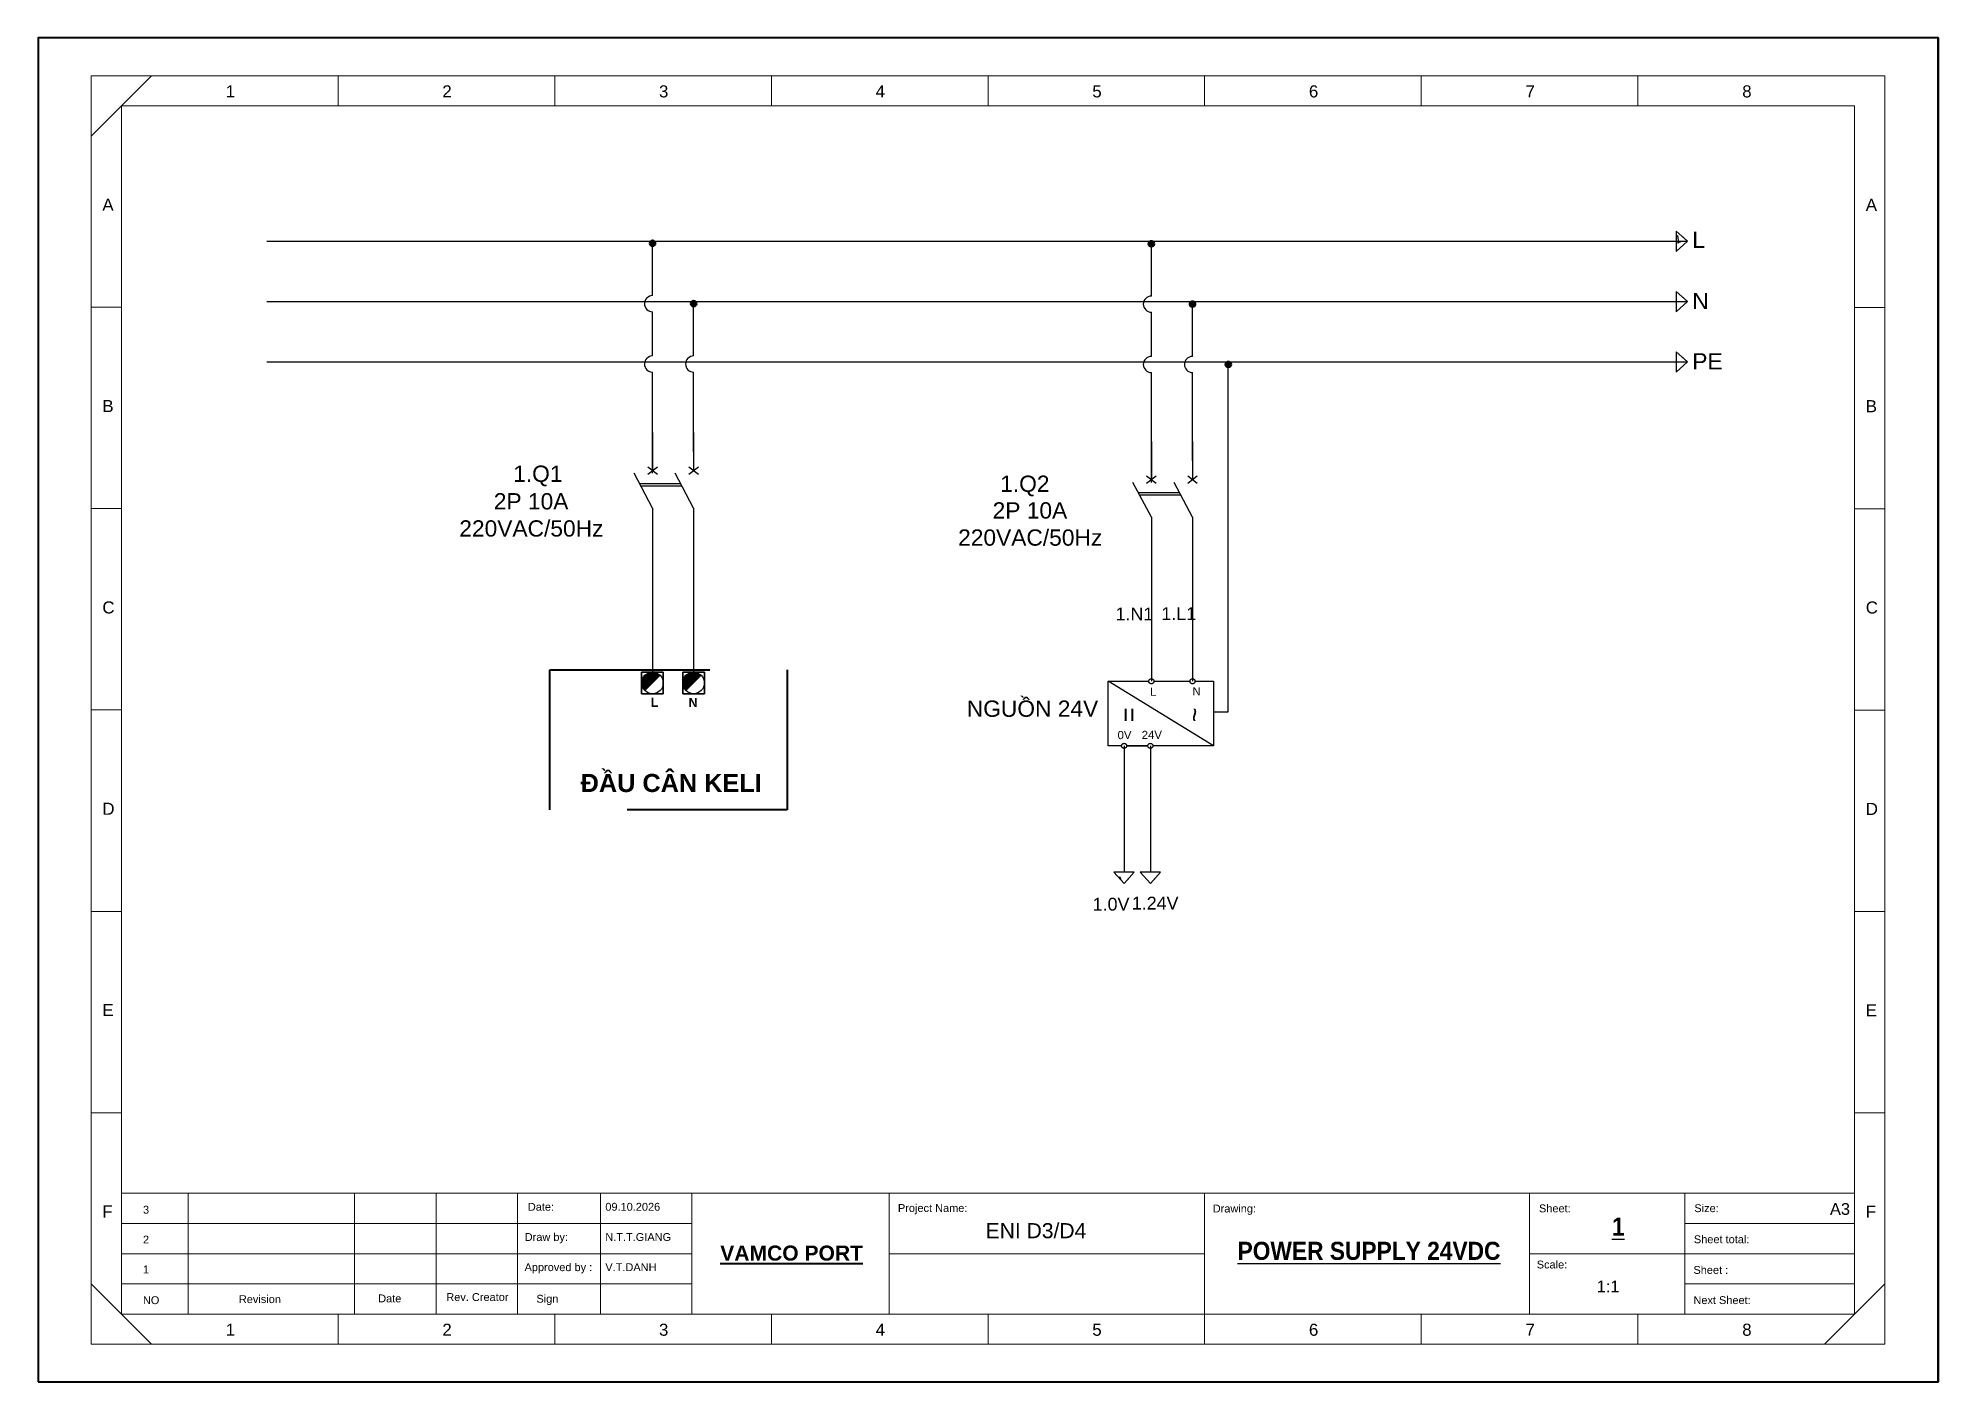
# Model space of a CAD drawing. Header units: millimetres. Extents: x 6750 to 121550, y -28210 to 66060.
# Drawn here: x 13508.2 to 13805.2, y 15806 to 16016 of the extents above; entities that cross this region are included whole.
import ezdxf

# ---------------------------------------------------------------- set-up
doc = ezdxf.new("R2010")
doc.units = ezdxf.units.MM
for name, pattern in [('ACAD_ISO03W100', [30, 12, -18]), ('atContinuous2', [0]), ('DASHED2', [0.375, 0.25, -0.125])]:
    doc.linetypes.add(name, pattern=pattern)
for name, color, linetype in [('00_COMPONENTS', 7, 'Continuous'), ('DIEN HOA', 111, 'Continuous'), ('M.702.Ghi chu', 3, 'Continuous'), ('Z_entity', 7, 'Continuous')]:
    doc.layers.add(name, color=color, linetype=linetype)
doc.layers.add('DN.1. NET LIEN MANH', color=7, linetype='Continuous', lineweight=40)
doc.layers.add('DN.14. DIEN DONG LUC', color=10, linetype='Continuous', lineweight=50)
doc.styles.add('LMP', font='arialbd.ttf')
doc.styles.add('PM', font='arial.ttf', dxfattribs={"width": 0.6})
doc.styles.get("Standard").update_dxf_attribs({"font": 'arial.ttf'})

msp = doc.modelspace()

# ---------------------------------------------------------------- texts
at = {"width": 32.39865, "attachment_point": 1}
for s, insert, char_height in [('L', (13766.785, 15985.752), 2.546), ('N', (13766.785, 15976.187), 2.546), ('PE', (13766.785, 15966.759), 2.5456), ('1.N1', (13676.634, 15927.011), 2), ('1.L1', (13683.796, 15927.059), 2), ('NGUỒN 24V', (13653.38, 15912.483), 2.5456), ('1.0V', (13673.059, 15881.659), 2), ('1.24V', (13679.176, 15881.825), 2)]:
    msp.add_mtext(s, dxfattribs=dict(at, insert=insert, char_height=char_height))
at = {"color": 2, "attachment_point": 1}
for s, insert, char_height, width in [('1.Q1', (13582.474, 15949.197), 2.5456, 16.25595), ('1.Q2', (13658.603, 15947.631), 2.5456, 16.25595), ('\\pi2.41662;2P 10A \\P\\pi-2.97764;220VAC/50Hz', (13577.033, 15944.887), 2.54563, 16.3997), ('\\pi2.41662;2P 10A \\P\\pi-2.97764;220VAC/50Hz', (13655.005, 15943.464), 2.54563, 16.3997), ('L', (13682.008, 15914.489), 1.273, 4.99892), ('N', (13688.66, 15914.554), 1.273, 4.99892), ('0V', (13676.95, 15907.722), 1.2728, 4.99892), ('24V', (13680.721, 15907.746), 1.2728, 4.99892)]:
    msp.add_mtext(s, dxfattribs=dict(at, insert=insert, char_height=char_height, width=width))
at = {"color": 2, "char_height": 2.828, "width": 4.99892, "attachment_point": 1, "rotation": 270}
for s, insert in [('=', (13680.219, 15911.405)), ('~', (13690.45, 15911.405))]:
    msp.add_mtext(s, dxfattribs=dict(at, insert=insert))
at = {"layer": 'DIEN HOA', "ltscale": 100, "insert": (13607.182, 15901.014), "char_height": 2.82848, "attachment_point": 2, "style": 'LMP'}
msp.add_mtext('\\A1;ĐẦU CÂN KELI', dxfattribs=at)
at = {"layer": 'DN.1. NET LIEN MANH', "ltscale": 100, "char_height": 1.4142, "attachment_point": 2, "style": 'LMP'}
for s, insert in [('\\A1;L', (13604.583, 15912.91)), ('\\A1;N', (13610.598, 15912.877))]:
    msp.add_mtext(s, dxfattribs=dict(at, insert=insert))
at = {"layer": 'M.702.Ghi chu', "ltscale": 100, "char_height": 2.82848, "attachment_point": 2, "style": 'PM'}
for s, insert in [('\\A1;{\\fArial|b1|i0|c0|p34;\\W0.9;\\L1}', (13755.219, 15831.697)), ('\\A1;{\\fArial|b1|i0|c0|p34;\\W0.9;\\LPOWER SUPPLY 24VDC}', (13716.257, 15827.904))]:
    msp.add_mtext(s, dxfattribs=dict(at, insert=insert))

# ---------------------------------------------------------------- blocks, each defined once
blk = doc.blocks.new('asdklnakdad')
for p, q in [((16292.99, 3398.33), (16292.99, 3101.33)), ((16712.99, 3398.33), (16292.99, 3398.33)), ((16712.99, 3398.33), (16712.99, 3101.33)), ((16712.99, 3398.33), (16712.99, 3101.33))]:
    blk.add_line(p, q)
at = {"lineweight": 5}
for p, q in [((16318.1, 3389.99), (16304.75, 3376.64)), ((16359.32, 3383.32), (16359.32, 3389.99)), ((16407.21, 3383.32), (16407.21, 3389.99)), ((16455.1, 3383.32), (16455.1, 3389.99)), ((16502.99, 3383.32), (16502.99, 3389.99)), ((16550.88, 3383.32), (16550.88, 3389.99)), ((16598.77, 3383.32), (16598.77, 3389.99)), ((16646.66, 3383.32), (16646.66, 3389.99)), ((16311.43, 3338.82), (16304.75, 3338.82)), ((16701.22, 3338.8), (16694.55, 3338.8)), ((16311.43, 3294.32), (16304.75, 3294.32)), ((16701.22, 3294.3), (16694.55, 3294.3)), ((16311.43, 3249.83), (16304.75, 3249.83)), ((16701.22, 3249.8), (16694.55, 3249.8)), ((16311.43, 3205.33), (16304.75, 3205.33)), ((16701.22, 3205.3), (16694.55, 3205.3)), ((16311.43, 3160.83), (16304.75, 3160.83)), ((16701.22, 3160.81), (16694.55, 3160.81)), ((16311.43, 3143.03), (16694.55, 3143.03)), ((16326.22, 3116.33), (16326.22, 3143.03)), ((16362.92, 3116.33), (16362.92, 3143.03)), ((16381.03, 3116.33), (16381.03, 3143.03)), ((16398.97, 3116.33), (16398.97, 3143.03)), ((16417.32, 3116.33), (16417.32, 3143.03)), ((16437.51, 3116.33), (16437.51, 3143.03)), ((16481.15, 3116.33), (16481.15, 3143.03)), ((16550.88, 3116.33), (16550.88, 3143.03)), ((16622.71, 3116.33), (16622.71, 3143.03)), ((16657.02, 3116.33), (16657.02, 3143.03)), ((16311.43, 3136.36), (16437.51, 3136.36)), ((16657.02, 3136.36), (16694.55, 3136.36)), ((16311.43, 3129.68), (16437.51, 3129.68)), ((16481.15, 3129.68), (16550.88, 3129.68)), ((16622.71, 3129.68), (16694.55, 3129.68)), ((16304.75, 3123.01), (16318.1, 3109.66)), ((16311.43, 3123.01), (16437.51, 3123.01)), ((16657.02, 3123.01), (16694.55, 3123.01)), ((16701.22, 3123.01), (16687.88, 3109.66)), ((16304.75, 3109.66), (16304.75, 3116.33)), ((16311.43, 3116.33), (16694.55, 3116.33)), ((16359.32, 3116.33), (16359.32, 3109.66)), ((16359.32, 3109.66), (16359.32, 3116.33)), ((16407.21, 3116.33), (16407.21, 3109.66)), ((16407.21, 3109.66), (16407.21, 3116.33)), ((16455.1, 3116.33), (16455.1, 3109.66)), ((16455.1, 3109.66), (16455.1, 3116.33)), ((16502.99, 3116.33), (16502.99, 3109.66)), ((16502.99, 3109.66), (16502.99, 3116.33)), ((16550.88, 3116.33), (16550.88, 3109.66)), ((16550.88, 3109.66), (16550.88, 3116.33)), ((16598.77, 3116.33), (16598.77, 3109.66)), ((16598.77, 3109.66), (16598.77, 3116.33)), ((16598.77, 3116.33), (16646.66, 3116.33)), ((16646.66, 3116.33), (16646.66, 3109.66)), ((16646.66, 3109.66), (16646.66, 3116.33)), ((16292.99, 3101.33), (16712.99, 3101.33))]:
    blk.add_line(p, q, dxfattribs=at)
for points in [[(16304.75, 3109.66), (16304.75, 3389.99), (16701.22, 3389.99), (16701.22, 3109.66), (16304.75, 3109.66)], [(16311.43, 3116.33), (16311.43, 3383.32), (16694.55, 3383.32), (16694.55, 3116.33)], [(16481.15, 3143.03), (16437.51, 3143.03), (16437.51, 3116.33), (16481.15, 3116.33)]]:
    blk.add_lwpolyline(points, close=True, dxfattribs=at)
at = {"layer": 'DN.1. NET LIEN MANH'}
blk.add_lwpolyline([(16292.99, 3101.33), (16712.99, 3101.33), (16712.99, 3398.33), (16292.99, 3398.33)], close=True, dxfattribs=at)
at = {"lineweight": 5, "attachment_point": 1}
for s, insert, char_height, width in [('{\\fArial|b0|i0|c0|p34;1}', (16334.48, 3387.87), 2.6698, 8.4244), ('{\\fArial|b0|i0|c0|p34;2}', (16382.37, 3387.87), 2.6698, 8.4244), ('{\\fArial|b0|i0|c0|p34;3}', (16430.26, 3387.87), 2.6698, 8.4244), ('{\\fArial|b0|i0|c0|p34;4}', (16478.15, 3387.87), 2.6698, 8.4244), ('{\\fArial|b0|i0|c0|p34;5}', (16526.04, 3387.87), 2.6698, 8.4244), ('{\\fArial|b0|i0|c0|p34;6}', (16573.93, 3387.87), 2.6698, 8.4244), ('{\\fArial|b0|i0|c0|p34;7}', (16621.82, 3387.87), 2.6698, 8.4244), ('{\\fArial|b0|i0|c0|p34;8}', (16669.71, 3387.87), 2.6698, 8.4244), ('{\\fArial|b0|i0|c0|p34;A}', (16307.22, 3362.83), 2.6698, 8.4244), ('{\\fArial|b0|i0|c0|p34;A}', (16697.02, 3362.8), 2.6698, 8.4244), ('{\\fArial|b0|i0|c0|p34;B}', (16307.22, 3318.33), 2.6698, 8.4244), ('{\\fArial|b0|i0|c0|p34;B}', (16697.02, 3318.3), 2.6698, 8.4244), ('{\\fArial|b0|i0|c0|p34;C}', (16307.22, 3273.83), 2.6698, 8.4244), ('{\\fArial|b0|i0|c0|p34;C}', (16697.02, 3273.81), 2.6698, 8.4244), ('{\\fArial|b0|i0|c0|p34;D}', (16307.22, 3229.33), 2.6698, 8.4244), ('{\\fArial|b0|i0|c0|p34;D}', (16697.02, 3229.31), 2.6698, 8.4244), ('{\\fArial|b0|i0|c0|p34;E}', (16307.22, 3184.84), 2.6698, 8.4244), ('{\\fArial|b0|i0|c0|p34;E}', (16697.02, 3184.81), 2.6698, 8.4244), ('{\\fArial|b0|i0|c0|p34;F}', (16307.22, 3140.34), 2.6698, 8.4244), ('3', (16316.19, 3140.27), 1.74, 27.6235), ('Date:', (16401.27, 3140.91), 1.735, 9.134), ('09.10.2026', (16418.4, 3140.91), 1.735, 27.6235), ('Project Name:', (16483.08, 3140.64), 1.7354, 28.7909), ('Drawing:', (16552.67, 3140.52), 1.735, 28.7909), ('Sheet:', (16624.79, 3140.56), 1.735, 28.7909), ('Size:', (16659.13, 3140.6), 1.735, 8.4244), ('{\\fArial|b0|i0|c0|p34;F}', (16697.02, 3140.31), 2.6698, 8.4244), ('2', (16316.19, 3133.67), 1.74, 27.6235), ('Draw by:', (16400.58, 3134.23), 1.735, 27.6235), ('N.T.T.GIANG', (16418.4, 3134.23), 1.7354, 27.6235), ('Sheet total:', (16659.03, 3133.73), 1.7354, 12.8616), ('1', (16316.19, 3127.07), 1.74, 27.6235), ('Approved by :', (16400.54, 3127.56), 1.7354, 27.6235), ('V.T.DANH', (16418.4, 3127.56), 1.735, 27.6235), ('Scale:', (16624.29, 3128.15), 1.735, 28.7909), ('Sheet :', (16658.93, 3126.95), 1.735, 8.4244), ('Date', (16368.19, 3120.66), 1.735, 27.6235), ('{\\fArial|b0|i0|c0|p34;Rev. Creator}', (16383.25, 3120.96), 1.7354, 29.9885), ('Sign', (16403.17, 3120.59), 1.735, 27.6235), ('NO', (16316.19, 3120.27), 1.735, 27.6235), ('Revision', (16337.39, 3120.5), 1.735, 27.6235), ('Next Sheet:', (16658.93, 3120.28), 1.7354, 16.6527), ('{\\fArial|b0|i0|c0|p34;1}', (16334.48, 3114.21), 2.6698, 8.4244), ('{\\fArial|b0|i0|c0|p34;2}', (16382.37, 3114.21), 2.6698, 8.4244), ('{\\fArial|b0|i0|c0|p34;3}', (16430.26, 3114.21), 2.6698, 8.4244), ('{\\fArial|b0|i0|c0|p34;4}', (16478.15, 3114.21), 2.6698, 8.4244), ('{\\fArial|b0|i0|c0|p34;5}', (16526.04, 3114.21), 2.6698, 8.4244), ('{\\fArial|b0|i0|c0|p34;6}', (16573.93, 3114.21), 2.6698, 8.4244), ('{\\fArial|b0|i0|c0|p34;7}', (16621.82, 3114.21), 2.6698, 8.4244), ('{\\fArial|b0|i0|c0|p34;8}', (16669.71, 3114.21), 2.6698, 8.4244)]:
    blk.add_mtext(s, dxfattribs=dict(at, insert=insert, char_height=char_height, width=width))
at = {"layer": 'DN.1. NET LIEN MANH', "attachment_point": 1}
for s, insert, char_height, width in [('A3', (16689.1, 3140.86), 2.6, 5.5322), ('ENI D3/D4', (16502.47, 3136.43), 3.333, 61.0927), ('{\\fArial|b1|i0|c0|p34;\\LVAMCO PORT}', (16443.8, 3131.48), 3.3333, 31.9027), ('1:1', (16637.53, 3123.75), 2.6, 5.5322)]:
    blk.add_mtext(s, dxfattribs=dict(at, insert=insert, char_height=char_height, width=width))
blk = doc.blocks.new('muiten')
h = blk.add_hatch()
h.set_pattern_fill('AR-CONC', color=8)
h.paths.add_polyline_path([(19111, 15376), (19111, 15342.2), (19147.8, 15342.2)])
h.paths.add_polyline_path([(19147.8, 15342.2), (19111, 15342.2), (19111, 15308.3)])
for p, q in [((19111, 15376), (19147.8, 15342.2)), ((19111, 15376), (19111, 15308.3)), ((19111, 15308.3), (19147.8, 15342.2)), ((19147.8, 15342.2), (19125.7, 15362.5))]:
    blk.add_line(p, q)
blk = doc.blocks.new('JDGLA')
at = {"layer": '00_COMPONENTS'}
for p, q in [((13683.28, 15948.87), (13683.28, 15942.93)), ((13689.7, 15948.87), (13689.7, 15942.93)), ((13683.28, 15937.04), (13680.4, 15942.49)), ((13682.53, 15943.51), (13684.03, 15942.34)), ((13682.53, 15942.34), (13684.03, 15943.51)), ((13689.7, 15937.04), (13686.82, 15942.49)), ((13688.95, 15943.51), (13690.45, 15942.34)), ((13688.95, 15942.34), (13690.45, 15943.51)), ((13687.68, 15940.86), (13681.26, 15940.86)), ((13687.88, 15940.48), (13681.46, 15940.48)), ((13683.28, 15937.04), (13683.28, 15931.18)), ((13689.7, 15937.04), (13689.7, 15931.18))]:
    blk.add_line(p, q, dxfattribs=at)

# ---------------------------------------------------------------- hatches: boundary and pattern name
h = msp.add_hatch(color=1)
h.dxf.hatch_style = 1
h.paths.add_polyline_path([(13605.454, 15916.464, 0.1951828), (13604.28, 15916.949), (13604.257, 15916.949, 0.4122241), (13602.58, 15915.261, 0.1969474), (13603.066, 15914.076)])
h = msp.add_hatch(color=5)
h.dxf.hatch_style = 1
h.paths.add_polyline_path([(13611.9, 15916.428, 0.1951828), (13610.726, 15916.913), (13610.703, 15916.913, 0.4122241), (13609.026, 15915.225, 0.1969474), (13609.512, 15914.04)])
at = {"layer": 'DN.14. DIEN DONG LUC'}
h = msp.add_hatch(color=256, dxfattribs=at)
h.dxf.hatch_style = 1
h.paths.add_polyline_path([(13603.836, 15983.918, 1), (13604.696, 15983.918, 1)])
h = msp.add_hatch(color=256, dxfattribs=at)
h.dxf.hatch_style = 1
h.paths.add_polyline_path([(13681.809, 15983.854, 1), (13682.668, 15983.854, 1)])
h = msp.add_hatch(color=256, dxfattribs=at)
h.dxf.hatch_style = 1
h.paths.add_polyline_path([(13610.261, 15974.49, 1), (13611.121, 15974.49, 1)])
h = msp.add_hatch(color=256, dxfattribs=at)
h.dxf.hatch_style = 1
h.paths.add_polyline_path([(13688.233, 15974.426, 1), (13689.093, 15974.426, 1)])
h = msp.add_hatch(color=256, dxfattribs=at)
h.dxf.hatch_style = 1
h.paths.add_polyline_path([(13693.834, 15964.998, 1), (13694.694, 15964.998, 1)])

# ---------------------------------------------------------------- linework, layer by layer
for p, q in [((13543.985, 15984.242), (13766.012, 15984.242)), ((13604.266, 15975.752), (13604.266, 15983.918)), ((13682.238, 15975.688), (13682.238, 15983.854)), ((13543.985, 15974.813), (13766.012, 15974.813)), ((13604.266, 15966.323), (13604.266, 15973.228)), ((13610.691, 15966.323), (13610.691, 15974.49)), ((13682.238, 15966.26), (13682.238, 15973.165)), ((13688.663, 15966.26), (13688.663, 15974.426)), ((13543.985, 15965.385), (13766.012, 15965.385)), ((13604.266, 15947.988), (13604.266, 15963.8)), ((13610.691, 15951.405), (13610.691, 15963.8)), ((13682.238, 15946.565), (13682.238, 15963.736)), ((13688.663, 15949.982), (13688.663, 15963.736)), ((13694.264, 15910.724), (13694.264, 15964.998)), ((13604.266, 15936.686), (13604.266, 15916.913)), ((13610.691, 15936.686), (13610.691, 15916.913)), ((13682.238, 15935.263), (13682.238, 15915.49)), ((13688.663, 15935.263), (13688.663, 15915.49)), ((13691.924, 15910.724), (13694.264, 15910.724)), ((13677.974, 15905.398), (13677.974, 15885.638)), ((13682.078, 15905.398), (13682.078, 15885.638))]:
    msp.add_line(p, q)
at = {"color": 2}
msp.add_line((13691.924, 15905.398), (13675.466, 15915.49), dxfattribs=at)
for points in [[(13677.579, 15905.398), (13675.466, 15905.398), (13675.466, 15915.49), (13681.843, 15915.49)], [(13689.058, 15915.49), (13691.924, 15915.49), (13691.924, 15905.398), (13682.473, 15905.398)], [(13682.633, 15915.49), (13685.948, 15915.49)], [(13685.948, 15915.49), (13688.268, 15915.49)], [(13681.683, 15905.398), (13678.369, 15905.398)], [(13678.369, 15905.398), (13681.683, 15905.398)]]:
    msp.add_lwpolyline(points, dxfattribs=at)
at = {"color": 2, "linetype": 'ACAD_ISO03W100'}
for centre in [(13682.238, 15915.49), (13688.663, 15915.49), (13677.974, 15905.398), (13682.078, 15905.398)]:
    msp.add_circle(centre, 0.395, dxfattribs=at)
for centre in [(13604.266, 15974.49), (13682.238, 15974.426), (13604.266, 15965.062), (13610.691, 15965.062), (13682.238, 15964.998), (13688.663, 15964.998)]:
    msp.add_arc(centre, 1.262, 90, 270)
at = {"layer": 'DN.1. NET LIEN MANH', "linetype": 'DASHED2', "ltscale": 100}
msp.add_lwpolyline([(13588.218, 15917.29), (13625.319, 15917.29), (13625.319, 15895.41), (13588.218, 15895.41)], close=True, dxfattribs=at)
at = {"layer": 'DN.14. DIEN DONG LUC'}
for centre in [(13604.266, 15983.918), (13682.238, 15983.854), (13610.691, 15974.49), (13688.663, 15974.426), (13694.264, 15964.998)]:
    msp.add_circle(centre, 0.43, dxfattribs=at)
at = {"layer": 'Z_entity', "color": 0}
for points in [[(13605.943, 15913.518), (13602.548, 15913.518), (13602.548, 15916.913), (13605.943, 15916.913), (13605.943, 15913.518), (13605.943, 15916.913), (13602.548, 15916.913), (13602.548, 15913.518), (13605.943, 15913.518)], [(13605.438, 15916.425), (13603.036, 15914.024)], [(13612.368, 15913.518), (13608.973, 15913.518), (13608.973, 15916.913), (13612.368, 15916.913), (13612.368, 15913.518), (13612.368, 15916.913), (13608.973, 15916.913), (13608.973, 15913.518), (13612.368, 15913.518)], [(13611.862, 15916.425), (13609.461, 15914.024)]]:
    msp.add_lwpolyline(points, dxfattribs=at)
at = {"layer": 'Z_entity', "color": 0, "linetype": 'atContinuous2'}
for centre in [(13604.255, 15915.225), (13610.679, 15915.225)]:
    msp.add_circle(centre, 1.688, dxfattribs=at)

# ---------------------------------------------------------------- block references
at = {"xscale": 0.04714125375375432, "yscale": 0.04714125375375432, "zscale": 0.04714125375375432}
for p in [(12863.362, 15260.993), (12863.362, 15251.565), (12863.362, 15242.137)]:
    msp.add_blockref('muiten', p, dxfattribs=at)
for p in [(-79.012, 5.507), (-1.04, 4.084)]:
    msp.add_blockref('JDGLA', p)
at = {"xscale": 0.04714125375375432, "yscale": 0.04714125375375432, "zscale": 0.04714125375375432, "rotation": 270}
for p in [(12954.726, 16786.555), (12958.83, 16786.555)]:
    msp.add_blockref('muiten', p, dxfattribs=at)
at = {"layer": 'DN.1. NET LIEN MANH', "xscale": 0.7071188063063147, "yscale": 0.7071188063063147, "zscale": 0.7071188063063147}
msp.add_blockref('asdklnakdad', (1987.124, 13612.988), dxfattribs=at)

msp.set_redraw_order([(e.dxf.handle, doc.entitydb.next_handle()) for e in msp.query("TEXT MTEXT ATTDEF DIMENSION ARC_DIMENSION")])  # texts and dimensions are drawn at this point

doc.saveas('drawing.dxf')
